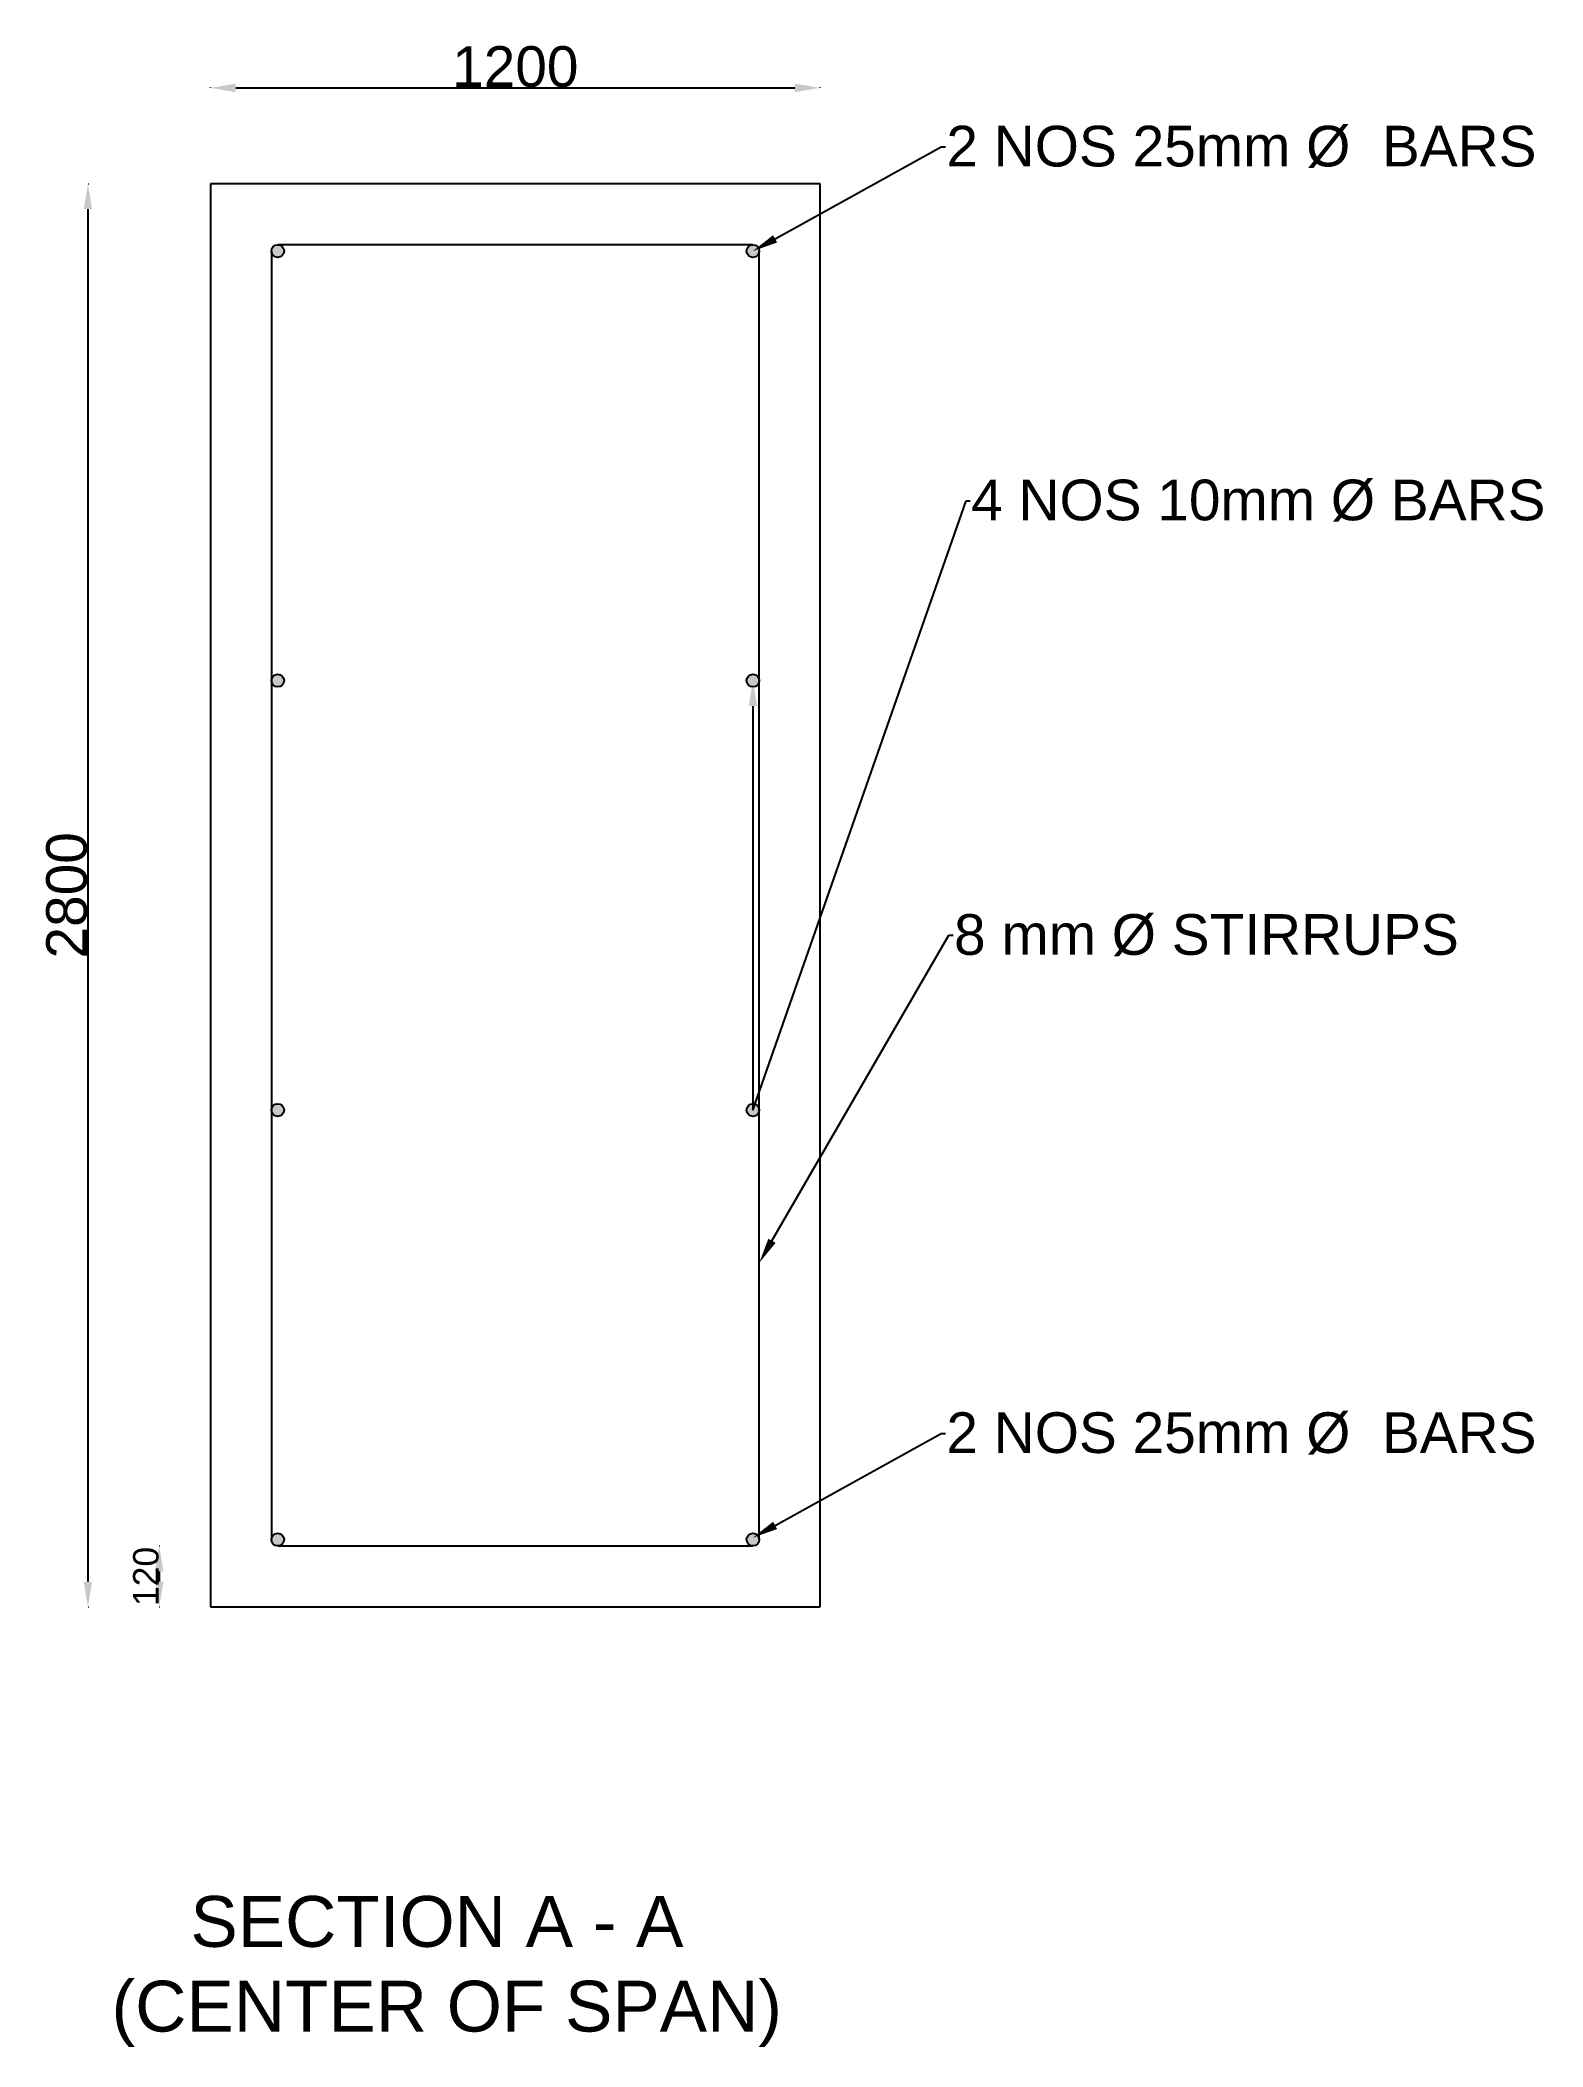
# Model space of a CAD drawing. Header units: millimetres. Extents: x 36927 to 74952, y 535 to 7838.
# Drawn here: x 64827 to 67784, y 1232 to 5180 of the extents above; entities that cross this region are included whole.
import ezdxf
from ezdxf import colors
from ezdxf.entities.mleader import LeaderData, LeaderLine
from ezdxf.math import Vec2, Vec3

# ---------------------------------------------------------------- set-up
doc = ezdxf.new("R2010")
doc.units = ezdxf.units.MM
doc.header["$LTSCALE"] = 50
doc.styles.get("Standard").update_dxf_attribs({"font": 'arial.ttf'})
doc.dimstyles.new('ISO-25', dxfattribs={"dimtxt": 2.5, "dimasz": 2.5, "dimexe": 1.25, "dimexo": 0.625, "dimtad": 1, "dimtxsty": 'Standard', "dimcen": 2.5, "dimadec": 0, "dimazin": 0, "dimtfac": 1, "dimtmove": 0, "dimatfit": 3, "dimfxl": 1, "dimarcsym": 0})

msp = doc.modelspace()

# ---------------------------------------------------------------- texts
at = {"insert": (64967.3, 1528.897), "char_height": 100, "attachment_point": 1}
msp.add_mtext_dynamic_manual_height_columns('    SECTION A - A\\P(CENTER OF SPAN) ', width=1704.70449, gutter_width=12.5, heights=[0], dxfattribs=at)

# ---------------------------------------------------------------- blocks, each defined once
blk = doc.blocks.new('*D39')
at = {"color": 0, "lineweight": -2, "transparency": 16777216}
for p, q in [((65161.8, 5086.8), (65161.8, 5087.4)), ((65211.8, 5086.2), (66311.8, 5086.2)), ((66361.8, 5086.8), (66361.8, 5087.4))]:
    blk.add_line(p, q, dxfattribs=at)
at = {"color": 0, "transparency": 16777216}
for points in [[(65211.8, 5094.5), (65211.8, 5077.8), (65161.8, 5086.2)], [(66311.8, 5094.5), (66311.8, 5077.8), (66361.8, 5086.2)]]:
    blk.add_solid(points, dxfattribs=at)
at = {"layer": 'Defpoints', "color": 0, "transparency": 16777216}
for p in [(65161.8, 5086.2), (66361.8, 5086.2), (66361.8, 5086.2)]:
    blk.add_point(p, dxfattribs=at)
at = {"color": 0, "transparency": 16777216, "insert": (65761.8, 5127.6), "char_height": 80, "attachment_point": 5}
blk.add_mtext('1200', dxfattribs=at)
blk = doc.blocks.new('*D40')
at = {"color": 0, "lineweight": -2, "transparency": 16777216}
for p, q in [((64921.4, 4897.6), (64922, 4897.6)), ((64920.8, 4847.6), (64920.8, 2147.6)), ((64921.4, 2097.6), (64922, 2097.6))]:
    blk.add_line(p, q, dxfattribs=at)
at = {"color": 0, "transparency": 16777216}
for points in [[(64912.4, 4847.6), (64929.1, 4847.6), (64920.8, 4897.6)], [(64912.4, 2147.6), (64929.1, 2147.6), (64920.8, 2097.6)]]:
    blk.add_solid(points, dxfattribs=at)
at = {"layer": 'Defpoints', "color": 0, "transparency": 16777216}
for p in [(64920.8, 4897.6), (64920.8, 2097.6), (64920.8, 2097.6)]:
    blk.add_point(p, dxfattribs=at)
at = {"color": 0, "transparency": 16777216, "insert": (64879.3, 3497.6), "char_height": 80, "attachment_point": 5, "rotation": 90}
blk.add_mtext('2800', dxfattribs=at)
blk = doc.blocks.new('*D41')
at = {"color": 0, "lineweight": -2, "transparency": 16777216}
for p, q in [((65061.8, 2217.6), (65062.5, 2217.6)), ((65061.2, 2167.6), (65061.2, 2147.6)), ((65061.8, 2097.6), (65062.5, 2097.6))]:
    blk.add_line(p, q, dxfattribs=at)
at = {"color": 0, "transparency": 16777216}
for points in [[(65052.9, 2167.6), (65069.5, 2167.6), (65061.2, 2217.6)], [(65052.9, 2147.6), (65069.5, 2147.6), (65061.2, 2097.6)]]:
    blk.add_solid(points, dxfattribs=at)
at = {"layer": 'Defpoints', "color": 0, "transparency": 16777216}
for p in [(65061.2, 2217.6), (65061.2, 2097.6), (65061.2, 2097.6)]:
    blk.add_point(p, dxfattribs=at)
at = {"color": 0, "transparency": 16777216, "insert": (65035.1, 2157.6), "char_height": 50, "attachment_point": 5, "rotation": 90}
blk.add_mtext('120', dxfattribs=at)

# ---------------------------------------------------------------- dimensions: what is measured, and where the dimension line sits
dim = msp.add_linear_dim(base=(66361.818, 5086.164), p1=(65161.818, 5086.164), p2=(66361.818, 5086.164), dimstyle='ISO-25', override={"dimtxt": 80, "dimasz": 50})
dim.commit()
dim.dimension.update_dxf_attribs({"geometry": '*D39', "text_midpoint": (65761.818, 5127.635)})
for base, p1, p2, override, picture, middle in [((64920.782, 2097.578), (64920.782, 4897.578), (64920.782, 2097.578), {"dimtxt": 80, "dimasz": 50}, '*D40', (64879.311, 3497.578)), ((65061.215, 2097.578), (65061.215, 2217.578), (65061.215, 2097.578), {"dimtxt": 50, "dimasz": 50}, '*D41', (65035.061, 2157.578))]:
    dim = msp.add_linear_dim(base=base, p1=p1, p2=p2, angle=90, dimstyle='ISO-25', override=override)
    dim.commit()
    dim.dimension.update_dxf_attribs({"geometry": picture, "text_midpoint": middle})

# ---------------------------------------------------------------- hatches: boundary and pattern name
h = msp.add_hatch(color=256)
h.dxf.hatch_style = 1
h.paths.add_polyline_path([(65281.818, 4765.078, 1), (65306.818, 4765.078, 1)])
h.paths.add_polyline_path([(66241.818, 4765.078, 1), (66216.818, 4765.078, 1)])
h.paths.add_polyline_path([(65306.818, 3920.078, 1), (65281.818, 3920.078, 1)])
h.paths.add_polyline_path([(66216.818, 3920.078, 1), (66241.818, 3920.078, 1)])
h.paths.add_polyline_path([(65306.818, 3075.078, 1), (65281.818, 3075.078, 1)])
h.paths.add_polyline_path([(66241.818, 3075.078, 1), (66216.818, 3075.078, 1)])
h.paths.add_polyline_path([(65281.818, 2230.078, 1), (65306.818, 2230.078, 1)])
h.paths.add_polyline_path([(66241.818, 2230.078, 1), (66216.818, 2230.078, 1)])

# ---------------------------------------------------------------- linework, layer by layer
for p, q in [((66361.818, 4897.578), (65161.818, 4897.578)), ((65161.818, 4897.578), (65161.818, 2097.578)), ((66361.818, 2097.578), (66361.818, 4897.578)), ((66229.318, 4777.578), (65294.318, 4777.578)), ((65281.818, 4765.078), (65281.818, 2230.078)), ((66241.818, 2230.078), (66241.818, 4765.078)), ((65294.318, 2217.578), (66229.318, 2217.578)), ((65161.818, 2097.578), (66361.818, 2097.578))]:
    msp.add_line(p, q)
for centre in [(65294.318, 4765.078), (66229.318, 4765.078), (65294.318, 3920.078), (66229.318, 3920.078), (65294.318, 3075.078), (66229.318, 3075.078), (65294.318, 2230.078), (66229.318, 2230.078)]:
    msp.add_circle(centre, 12.5)

msp.set_redraw_order([(e.dxf.handle, doc.entitydb.next_handle()) for e in msp.query("TEXT MTEXT ATTDEF DIMENSION ARC_DIMENSION")])  # texts and dimensions are drawn at this point

# ---------------------------------------------------------------- leaders
ml = msp.add_multileader_mtext('Standard')
ml.set_content('2 NOS 25mm %%C  BARS', color=256)
ml.set_leader_properties()
ml.build(insert=Vec2(0, 0))
ml.multileader.update_dxf_attribs({"arrow_head_size": 50})
ctx = ml.context
ctx.base_point, ctx.char_height, ctx.arrow_head_size, ctx.plane_origin = Vec3(66608.108, 4970.016), 80, 50, Vec3(66229.318, 4765.078)
notes = []
notes.append((ctx, [(0, (1, 1, 0), (66600.108, 4970.016), (1, 0), 8, [(0, [(66229.318, 4765.078)], 0, [])])]))
ctx.mtext.insert, ctx.mtext.flow_direction = Vec3(66610.108, 5011.626), 5
ml = msp.add_multileader_mtext('Standard')
ml.set_content('4 NOS 10mm %%C BARS', color=256)
ml.set_leader_properties()
ml.build(insert=Vec2(0, 0))
ml.multileader.update_dxf_attribs({"arrow_head_size": 50})
ctx = ml.context
ctx.base_point, ctx.char_height, ctx.arrow_head_size, ctx.plane_origin = Vec3(66656.746, 4273.859), 80, 50, Vec3(66229.318, 3920.078)
notes.append((ctx, [(0, (1, 1, 0), (66648.746, 4273.859), (1, 0), 8, [(1, [(66229.318, 3920.078), (66229.318, 3075.078)], 0, [])])]))
ctx.mtext.insert, ctx.mtext.flow_direction = Vec3(66658.746, 4315.469), 5
ml = msp.add_multileader_mtext('Standard')
ml.set_content('8 mm %%C STIRRUPS', color=256)
ml.set_leader_properties()
ml.build(insert=Vec2(0, 0))
ml.multileader.update_dxf_attribs({"arrow_head_size": 50})
ctx = ml.context
ctx.base_point, ctx.char_height, ctx.arrow_head_size, ctx.plane_origin = Vec3(66623.112, 3418.994), 80, 50, Vec3(66241.818, 2774.644)
notes.append((ctx, [(0, (1, 1, 0), (66615.112, 3418.994), (1, 0), 8, [(0, [(66241.818, 2774.644)], 0, [])])]))
ctx.mtext.insert, ctx.mtext.flow_direction = Vec3(66625.112, 3460.603), 5
ml = msp.add_multileader_mtext('Standard')
ml.set_content('2 NOS 25mm %%C  BARS', color=256)
ml.set_leader_properties()
ml.build(insert=Vec2(0, 0))
ml.multileader.update_dxf_attribs({"arrow_head_size": 50})
ctx = ml.context
ctx.base_point, ctx.char_height, ctx.arrow_head_size, ctx.plane_origin = Vec3(66608.108, 2438.873), 80, 50, Vec3(66229.318, 2233.935)
notes.append((ctx, [(0, (1, 1, 0), (66600.108, 2438.873), (1, 0), 8, [(0, [(66229.318, 2233.935)], 0, [])])]))
ctx.mtext.insert, ctx.mtext.flow_direction = Vec3(66610.108, 2480.482), 5
for ctx, leaders in notes:
    for number, flags, end, landing, length, lines in leaders:
        leader = LeaderData()
        leader.index, (leader.has_last_leader_line, leader.has_dogleg_vector, leader.attachment_direction) = number, flags
        leader.last_leader_point, leader.dogleg_vector, leader.dogleg_length = Vec3(end), Vec3(landing), length
        for number, points, colour, breaks in lines:
            line = LeaderLine()
            line.index, line.vertices, line.color, line.breaks = number, Vec3.list(points), colors.encode_raw_color(colour), breaks
            leader.lines.append(line)
        ctx.leaders.append(leader)

doc.saveas('drawing.dxf')
